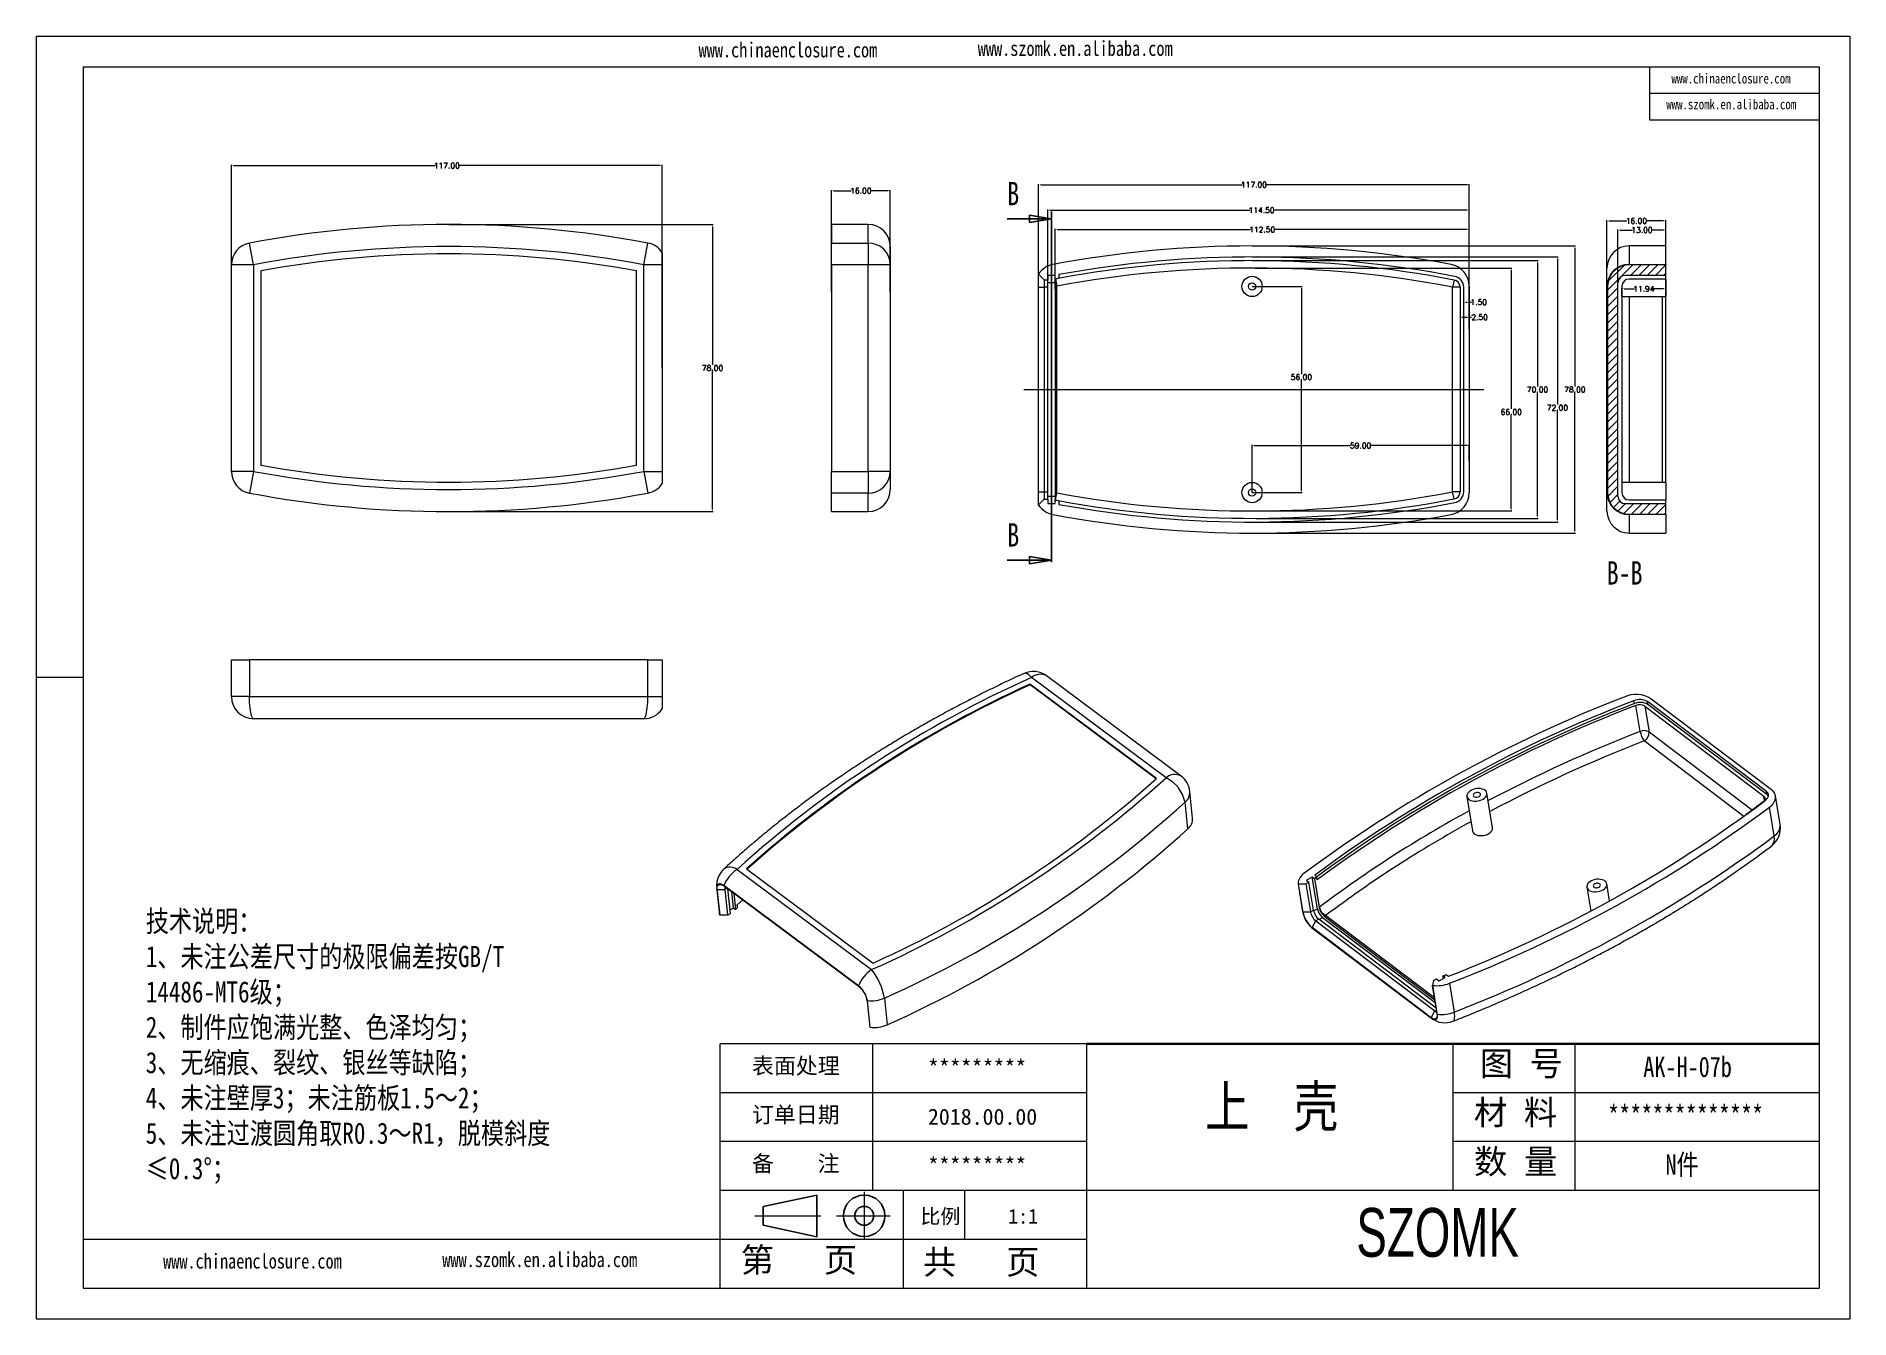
# Model space of a CAD drawing. Header units: inches. Extents: x 3379 to 5004, y 1126 to 1474.
# Drawn here: x 3379.1 to 3871.7, y 1125.7 to 1474 of the extents above; entities that cross this region are included whole.
import ezdxf

# ---------------------------------------------------------------- set-up
doc = ezdxf.new("R2010")
doc.units = ezdxf.units.IN
doc.header["$LTSCALE"] = 15
doc.linetypes.add('CENTER2', pattern=[28.575, 19.05, -3.175, 3.175, -3.175])
doc.linetypes.add('PHANTOM', pattern=[12.7, 6.35, -1.27, 1.27, -1.27, 1.27, -1.27])
doc.layers.add('文字', color=81, linetype='Continuous')
for name, color, linetype, lineweight in [('粗实线', 7, 'Continuous', 30), ('细实线', 3, 'Continuous', 9), ('细点划线', 2, 'CENTER2', 9)]:
    doc.layers.add(name, color=color, linetype=linetype, lineweight=lineweight)
doc.styles.add('SLDTEXTSTYLE0', font='TXT', dxfattribs={"width": 0.75})
doc.styles.get("Standard").update_dxf_attribs({"font": 'txt', "bigfont": 'gbcbig.shx'})
doc.styles.add('宋体', font='', dxfattribs={"width": 0.8, "height": 3.5})
doc.styles.add('长仿宋', font='', dxfattribs={"width": 0.7, "height": 4})
doc.styles.get('宋体').set_extended_font_data('SimSun')
doc.styles.get('长仿宋').set_extended_font_data('SimSun')
doc.dimstyles.new('2', dxfattribs={"dimtxt": 1.5, "dimasz": 0.6, "dimexe": 0.18, "dimexo": 0.0625, "dimgap": 0.09, "dimtad": 0, "dimtih": 1, "dimtoh": 1, "dimzin": 0, "dimdsep": 46, "dimtxsty": 'Standard', "dimcen": 0, "dimadec": 0, "dimazin": 2, "dimtfac": 1, "dimtofl": 0, "dimtmove": 0, "dimatfit": 3, "dimfxl": 1, "dimtolj": 1, "dimtzin": 0, "dimarcsym": 0})

msp = doc.modelspace()

# ---------------------------------------------------------------- texts
at = {"color": 7, "linetype": 'Continuous', "char_height": 6.35, "attachment_point": 1, "style": 'SLDTEXTSTYLE0'}
for s, insert in [('B', (3642.863, 1434.48)), ('B', (3642.863, 1341.76)), ('B-B', (3805.72, 1331.426))]:
    msp.add_mtext(s, dxfattribs=dict(at, insert=insert))
at = {"char_height": 4.36441, "width": 2480.51141, "attachment_point": 1}
for s, insert in [('{\\fSimHei|b0|i0|c134|p49;表面处理}', (3573.502, 1196.54)), ('{\\fSimHei|b0|i0|c134|p49;*********}', (3621.303, 1195.979)), ('{\\fSimHei|b0|i0|c134|p49;订单日期}', (3573.502, 1183.269)), ('{\\fSimHei|b0|i0|c134|p49;2018.00.00}', (3621.303, 1182.708)), ('{\\fSimHei|b0|i0|c134|p49;备    注}', (3573.502, 1169.998)), ('{\\fSimHei|b0|i0|c134|p49;*********}', (3621.303, 1169.437))]:
    msp.add_mtext(s, dxfattribs=dict(at, insert=insert))
at = {"layer": '文字', "color": 0, "attachment_point": 1, "style": '宋体'}
for s, insert, char_height, width in [('www.chinaenclosure.com', (3558.986, 1472.349), 4.05504, 71.24316), ('www.szomk.en.alibaba.com', (3634.832, 1472.751), 4.05504, 71.24316), ('www.chinaenclosure.com', (3823.301, 1463.903), 2.70336, 47.49544), ('www.szomk.en.alibaba.com', (3821.888, 1456.903), 2.70336, 47.49544), ('{\\H1.111x;技术说明：\\P1、未注公差尺寸的极限偏差按GB/T 14486-MT6级；\\P2、制件应饱满光整、色泽均匀；\\P3、无缩痕、裂纹、银丝等缺陷；\\P4、未注壁厚3；未注筋板1.5～2；\\P5、未注过渡圆角取R0.3～R1，脱模斜度≤0.3%%D；}', (3408.798, 1236.53), 5.184, 116.76651), ('{\\H1.111x;AK-H-07b}', (3815.658, 1196.84), 4.97664, 57.53555), ('上  壳', (3696.594, 1188.849), 11.0592, 141.38789), ('{\\H1.111x;**************}', (3806.085, 1183.569), 4.97664, 57.53555), ('{\\H1.111x;N件}', (3821.678, 1170.298), 4.97664, 57.53555), ('www.chinaenclosure.com', (3413.512, 1143.339), 4.05504, 71.24316), ('www.szomk.en.alibaba.com', (3489.359, 1143.74), 4.05504, 71.24316)]:
    msp.add_mtext(s, dxfattribs=dict(at, insert=insert, char_height=char_height, width=width))
at = {"layer": '粗实线', "insert": (3737.693, 1155.741), "char_height": 13.27104, "width": 148.82158, "attachment_point": 1, "style": '长仿宋'}
msp.add_mtext('{\\fSTXinwei|b0|i0|c134|p2;SZOMK}', dxfattribs=at)
at = {"layer": '细实线', "color": 7, "attachment_point": 1}
for s, insert, char_height, width in [('{\\fSimSun|b0|i0|c134|p54;图 号}', (3771.209, 1198.292), 6.63552, 33.1776), ('{\\fSimSun|b0|i0|c134|p54;材 料   }', (3769.635, 1185.021), 6.63552, 33.1776), ('{\\fSimSun|b0|i0|c134|p54;数 量}', (3769.668, 1171.684), 6.63552, 29.98012), ('{\\fSimSun|b0|i0|c134|p54;比例}', (3619.257, 1155.467), 3.98131, 17.47672), ('{\\fSimSun|b0|i0|c134|p54;1:1}', (3643.104, 1155.467), 3.98131, 17.47672), ('{\\fSimSun|b0|i0|c134|p54;第   页}', (3570.43, 1144.941), 6.63552, 49.7664), ('{\\fSimSun|b0|i0|c134|p54; 共   页}', (3615.425, 1144.377), 6.63552, 49.7664)]:
    msp.add_mtext(s, dxfattribs=dict(at, insert=insert, char_height=char_height, width=width))

# ---------------------------------------------------------------- blocks, each defined once
blk = doc.blocks.new('_CLOSED')
at = {"color": 0, "linetype": 'ByBlock', "lineweight": -2}
for p, q in [((-1, 0.166667), (0, 0)), ((-1, 0.166667), (-1, -0.166667)), ((0, 0), (-1, -0.166667)), ((0, 0), (-1, 0))]:
    blk.add_line(p, q, dxfattribs=at)
blk = doc.blocks.new('*D299')
at = {"color": 0, "lineweight": -2}
for p, q in [((3432.09, 1383.96), (3432.09, 1439.07)), ((3432.69, 1438.89), (3487.5, 1438.89)), ((3548.49, 1438.89), (3493.68, 1438.89)), ((3549.09, 1383.96), (3549.09, 1439.07))]:
    blk.add_line(p, q, dxfattribs=at)
at = {"color": 0}
for points in [[(3432.69, 1438.99), (3432.69, 1438.79), (3432.09, 1438.89)], [(3548.49, 1438.99), (3548.49, 1438.79), (3549.09, 1438.89)]]:
    blk.add_solid(points, dxfattribs=at)
at = {"layer": 'Defpoints', "color": 0}
for p in [(3432.09, 1438.89), (3432.09, 1383.9), (3549.09, 1383.9)]:
    blk.add_point(p, dxfattribs=at)
at = {"color": 0, "insert": (3490.59, 1438.89), "char_height": 1.5, "attachment_point": 5}
blk.add_mtext('\\A1;117.00', dxfattribs=at)
blk = doc.blocks.new('*D300')
at = {"color": 0, "lineweight": -2}
for p, q in [((3491.15, 1422.9), (3562.95, 1422.9)), ((3562.77, 1422.3), (3562.77, 1384.74)), ((3562.77, 1345.5), (3562.77, 1383.06)), ((3491.15, 1344.9), (3562.95, 1344.9))]:
    blk.add_line(p, q, dxfattribs=at)
at = {"color": 0}
for points in [[(3562.67, 1422.3), (3562.87, 1422.3), (3562.77, 1422.9)], [(3562.67, 1345.5), (3562.87, 1345.5), (3562.77, 1344.9)]]:
    blk.add_solid(points, dxfattribs=at)
at = {"layer": 'Defpoints', "color": 0}
for p in [(3491.09, 1422.9), (3491.09, 1344.9), (3562.77, 1344.9)]:
    blk.add_point(p, dxfattribs=at)
at = {"color": 0, "insert": (3562.77, 1383.9), "char_height": 1.5, "attachment_point": 5}
blk.add_mtext('\\A1;78.00', dxfattribs=at)
blk = doc.blocks.new('*D301')
at = {"color": 0, "lineweight": -2}
for p, q in [((3595.08, 1404.54), (3595.08, 1432.23)), ((3595.68, 1432.05), (3600.49, 1432.05)), ((3610.48, 1432.05), (3605.67, 1432.05)), ((3611.08, 1404.54), (3611.08, 1432.23))]:
    blk.add_line(p, q, dxfattribs=at)
at = {"color": 0}
for points in [[(3595.68, 1432.15), (3595.68, 1431.95), (3595.08, 1432.05)], [(3610.48, 1432.15), (3610.48, 1431.95), (3611.08, 1432.05)]]:
    blk.add_solid(points, dxfattribs=at)
at = {"layer": 'Defpoints', "color": 0}
for p in [(3611.08, 1432.05), (3595.08, 1404.48), (3611.08, 1404.48)]:
    blk.add_point(p, dxfattribs=at)
at = {"color": 0, "insert": (3603.08, 1432.05), "char_height": 1.5, "attachment_point": 5}
blk.add_mtext('\\A1;16.00', dxfattribs=at)
blk = doc.blocks.new('*D302')
at = {"color": 0, "lineweight": -2}
for p, q in [((3709.43, 1406.07), (3722.95, 1406.07)), ((3722.77, 1405.47), (3722.77, 1382.27)), ((3722.77, 1350.67), (3722.77, 1380.59)), ((3709.43, 1350.07), (3722.95, 1350.07))]:
    blk.add_line(p, q, dxfattribs=at)
at = {"color": 0}
for points in [[(3722.67, 1405.47), (3722.87, 1405.47), (3722.77, 1406.07)], [(3722.67, 1350.67), (3722.87, 1350.67), (3722.77, 1350.07)]]:
    blk.add_solid(points, dxfattribs=at)
at = {"layer": 'Defpoints', "color": 0}
for p in [(3709.36, 1406.07), (3709.36, 1350.07), (3722.77, 1350.07)]:
    blk.add_point(p, dxfattribs=at)
at = {"color": 0, "insert": (3722.77, 1381.43), "char_height": 1.5, "attachment_point": 5}
blk.add_mtext('\\A1;56.00', dxfattribs=at)
blk = doc.blocks.new('*D303')
at = {"color": 0, "lineweight": -2}
for p, q in [((3709.43, 1417.07), (3797.26, 1417.07)), ((3797.08, 1416.47), (3797.08, 1378.91)), ((3797.08, 1339.67), (3797.08, 1377.23)), ((3709.43, 1339.07), (3797.26, 1339.07))]:
    blk.add_line(p, q, dxfattribs=at)
at = {"color": 0}
for points in [[(3796.98, 1416.47), (3797.18, 1416.47), (3797.08, 1417.07)], [(3796.98, 1339.67), (3797.18, 1339.67), (3797.08, 1339.07)]]:
    blk.add_solid(points, dxfattribs=at)
at = {"layer": 'Defpoints', "color": 0}
for p in [(3709.36, 1417.07), (3709.36, 1339.07), (3797.08, 1339.07)]:
    blk.add_point(p, dxfattribs=at)
at = {"color": 0, "insert": (3797.08, 1378.07), "char_height": 1.5, "attachment_point": 5}
blk.add_mtext('\\A1;78.00', dxfattribs=at)
blk = doc.blocks.new('*D304')
at = {"color": 0, "lineweight": -2}
for p, q in [((3709.43, 1414.07), (3792.5, 1414.07)), ((3792.32, 1413.47), (3792.32, 1373.96)), ((3792.32, 1342.67), (3792.32, 1372.28)), ((3709.43, 1342.07), (3792.5, 1342.07))]:
    blk.add_line(p, q, dxfattribs=at)
at = {"color": 0}
for points in [[(3792.22, 1413.47), (3792.42, 1413.47), (3792.32, 1414.07)], [(3792.22, 1342.67), (3792.42, 1342.67), (3792.32, 1342.07)]]:
    blk.add_solid(points, dxfattribs=at)
at = {"layer": 'Defpoints', "color": 0}
for p in [(3709.36, 1414.07), (3792.32, 1414.07), (3709.36, 1342.07)]:
    blk.add_point(p, dxfattribs=at)
at = {"color": 0, "insert": (3792.32, 1373.12), "char_height": 1.5, "attachment_point": 5}
blk.add_mtext('\\A1;72.00', dxfattribs=at)
blk = doc.blocks.new('*D305')
at = {"color": 0, "lineweight": -2}
for p, q in [((3709.43, 1413.07), (3787.11, 1413.07)), ((3786.93, 1412.47), (3786.93, 1378.91)), ((3786.93, 1343.67), (3786.93, 1377.23)), ((3710.55, 1343.07), (3787.11, 1343.07))]:
    blk.add_line(p, q, dxfattribs=at)
at = {"color": 0}
for points in [[(3786.83, 1412.47), (3787.03, 1412.47), (3786.93, 1413.07)], [(3786.83, 1343.67), (3787.03, 1343.67), (3786.93, 1343.07)]]:
    blk.add_solid(points, dxfattribs=at)
at = {"layer": 'Defpoints', "color": 0}
for p in [(3709.36, 1413.07), (3710.49, 1343.07), (3786.93, 1343.07)]:
    blk.add_point(p, dxfattribs=at)
at = {"color": 0, "insert": (3786.93, 1378.07), "char_height": 1.5, "attachment_point": 5}
blk.add_mtext('\\A1;70.00', dxfattribs=at)
blk = doc.blocks.new('*D306')
at = {"color": 0, "lineweight": -2}
for p, q in [((3710.19, 1411.07), (3779.96, 1411.07)), ((3779.78, 1410.47), (3779.78, 1372.78)), ((3779.78, 1345.67), (3779.78, 1371.1)), ((3709.43, 1345.07), (3779.96, 1345.07))]:
    blk.add_line(p, q, dxfattribs=at)
at = {"color": 0}
for points in [[(3779.68, 1410.47), (3779.88, 1410.47), (3779.78, 1411.07)], [(3779.68, 1345.67), (3779.88, 1345.67), (3779.78, 1345.07)]]:
    blk.add_solid(points, dxfattribs=at)
at = {"layer": 'Defpoints', "color": 0}
for p in [(3710.13, 1411.07), (3709.36, 1345.07), (3779.78, 1345.07)]:
    blk.add_point(p, dxfattribs=at)
at = {"color": 0, "insert": (3779.78, 1371.94), "char_height": 1.5, "attachment_point": 5}
blk.add_mtext('\\A1;66.00', dxfattribs=at)
blk = doc.blocks.new('*D307')
at = {"color": 0, "lineweight": -2}
for p, q in [((3766.86, 1401.77), (3766.86, 1401.97)), ((3767.46, 1401.79), (3767.76, 1401.79)), ((3768.36, 1401.77), (3768.36, 1401.97)), ((3768.36, 1401.79), (3768.96, 1401.79))]:
    blk.add_line(p, q, dxfattribs=at)
at = {"color": 0}
for points in [[(3767.46, 1401.89), (3767.46, 1401.69), (3766.86, 1401.79)], [(3767.76, 1401.89), (3767.76, 1401.69), (3768.36, 1401.79)]]:
    blk.add_solid(points, dxfattribs=at)
at = {"layer": 'Defpoints', "color": 0}
for p in [(3766.86, 1401.71), (3768.36, 1401.79), (3768.36, 1401.71)]:
    blk.add_point(p, dxfattribs=at)
at = {"color": 0, "insert": (3770.93, 1401.79), "char_height": 1.5, "attachment_point": 5}
blk.add_mtext('\\A1;1.50', dxfattribs=at)
blk = doc.blocks.new('*D308')
at = {"color": 0, "lineweight": -2}
for p, q in [((3765.86, 1399.21), (3765.86, 1397.53)), ((3766.46, 1397.71), (3767.76, 1397.71)), ((3768.36, 1399.21), (3768.36, 1397.53)), ((3768.36, 1397.71), (3768.96, 1397.71))]:
    blk.add_line(p, q, dxfattribs=at)
at = {"color": 0}
for points in [[(3766.46, 1397.81), (3766.46, 1397.61), (3765.86, 1397.71)], [(3767.76, 1397.81), (3767.76, 1397.61), (3768.36, 1397.71)]]:
    blk.add_solid(points, dxfattribs=at)
at = {"layer": 'Defpoints', "color": 0}
for p in [(3765.86, 1399.27), (3768.36, 1399.27), (3768.36, 1397.71)]:
    blk.add_point(p, dxfattribs=at)
at = {"color": 0, "insert": (3771.18, 1397.71), "char_height": 1.5, "attachment_point": 5}
blk.add_mtext('\\A1;2.50', dxfattribs=at)
blk = doc.blocks.new('*D309')
at = {"color": 0, "lineweight": -2}
for p, q in [((3655.86, 1405.18), (3655.86, 1421.71)), ((3656.46, 1421.53), (3708.9, 1421.53)), ((3767.76, 1421.53), (3715.33, 1421.53)), ((3768.36, 1404.19), (3768.36, 1421.71))]:
    blk.add_line(p, q, dxfattribs=at)
at = {"color": 0}
for points in [[(3656.46, 1421.63), (3656.46, 1421.43), (3655.86, 1421.53)], [(3767.76, 1421.63), (3767.76, 1421.43), (3768.36, 1421.53)]]:
    blk.add_solid(points, dxfattribs=at)
at = {"layer": 'Defpoints', "color": 0}
for p in [(3768.36, 1421.53), (3655.86, 1405.12), (3768.36, 1404.13)]:
    blk.add_point(p, dxfattribs=at)
at = {"color": 0, "insert": (3712.11, 1421.53), "char_height": 1.5, "attachment_point": 5}
blk.add_mtext('\\A1;112.50', dxfattribs=at)
blk = doc.blocks.new('*D310')
at = {"color": 0, "lineweight": -2}
for p, q in [((3653.86, 1402.29), (3653.86, 1426.96)), ((3654.46, 1426.78), (3708.73, 1426.78)), ((3767.76, 1426.78), (3715.16, 1426.78)), ((3768.36, 1404.19), (3768.36, 1426.96))]:
    blk.add_line(p, q, dxfattribs=at)
at = {"color": 0}
for points in [[(3654.46, 1426.88), (3654.46, 1426.68), (3653.86, 1426.78)], [(3767.76, 1426.88), (3767.76, 1426.68), (3768.36, 1426.78)]]:
    blk.add_solid(points, dxfattribs=at)
at = {"layer": 'Defpoints', "color": 0}
for p in [(3768.36, 1426.78), (3653.86, 1402.23), (3768.36, 1404.13)]:
    blk.add_point(p, dxfattribs=at)
at = {"color": 0, "insert": (3711.95, 1426.78), "char_height": 1.5, "attachment_point": 5}
blk.add_mtext('\\A1;114.50', dxfattribs=at)
blk = doc.blocks.new('*D311')
at = {"color": 0, "lineweight": -2}
for p, q in [((3651.36, 1400.4), (3651.36, 1433.88)), ((3768.36, 1394.5), (3768.36, 1433.88)), ((3651.96, 1433.7), (3706.77, 1433.7)), ((3767.76, 1433.7), (3712.95, 1433.7))]:
    blk.add_line(p, q, dxfattribs=at)
at = {"color": 0}
for points in [[(3651.96, 1433.8), (3651.96, 1433.6), (3651.36, 1433.7)], [(3767.76, 1433.8), (3767.76, 1433.6), (3768.36, 1433.7)]]:
    blk.add_solid(points, dxfattribs=at)
at = {"layer": 'Defpoints', "color": 0}
for p in [(3768.36, 1433.7), (3651.36, 1400.34), (3768.36, 1394.44)]:
    blk.add_point(p, dxfattribs=at)
at = {"color": 0, "insert": (3709.86, 1433.7), "char_height": 1.5, "attachment_point": 5}
blk.add_mtext('\\A1;117.00', dxfattribs=at)
blk = doc.blocks.new('*D312')
at = {"color": 0, "lineweight": -2}
for p, q in [((3805.78, 1411.13), (3805.78, 1424.04)), ((3821.78, 1417.13), (3821.78, 1424.04)), ((3806.38, 1423.86), (3811.19, 1423.86)), ((3821.18, 1423.86), (3816.37, 1423.86))]:
    blk.add_line(p, q, dxfattribs=at)
at = {"color": 0}
for points in [[(3806.38, 1423.96), (3806.38, 1423.76), (3805.78, 1423.86)], [(3821.18, 1423.96), (3821.18, 1423.76), (3821.78, 1423.86)]]:
    blk.add_solid(points, dxfattribs=at)
at = {"layer": 'Defpoints', "color": 0}
for p in [(3821.78, 1423.86), (3821.78, 1417.07), (3805.78, 1411.07)]:
    blk.add_point(p, dxfattribs=at)
at = {"color": 0, "insert": (3813.78, 1423.86), "char_height": 1.5, "attachment_point": 5}
blk.add_mtext('\\A1;16.00', dxfattribs=at)
blk = doc.blocks.new('*D314')
at = {"color": 0, "lineweight": -2}
for p, q in [((3808.78, 1404.37), (3808.78, 1421.57)), ((3809.38, 1421.39), (3812.69, 1421.39)), ((3821.18, 1421.39), (3817.87, 1421.39)), ((3821.78, 1404.37), (3821.78, 1421.57))]:
    blk.add_line(p, q, dxfattribs=at)
at = {"color": 0}
for points in [[(3809.38, 1421.49), (3809.38, 1421.29), (3808.78, 1421.39)], [(3821.18, 1421.49), (3821.18, 1421.29), (3821.78, 1421.39)]]:
    blk.add_solid(points, dxfattribs=at)
at = {"layer": 'Defpoints', "color": 0}
for p in [(3821.78, 1421.39), (3808.78, 1404.31), (3821.78, 1404.31)]:
    blk.add_point(p, dxfattribs=at)
at = {"color": 0, "insert": (3815.28, 1421.39), "char_height": 1.5, "attachment_point": 5}
blk.add_mtext('\\A1;13.00', dxfattribs=at)
blk = doc.blocks.new('*D315')
at = {"color": 0, "lineweight": -2}
for p, q in [((3709.36, 1350.13), (3709.36, 1363.01)), ((3709.96, 1362.83), (3736.02, 1362.83)), ((3767.76, 1362.83), (3741.7, 1362.83)), ((3768.36, 1358.83), (3768.36, 1363.01))]:
    blk.add_line(p, q, dxfattribs=at)
at = {"color": 0}
for points in [[(3709.96, 1362.93), (3709.96, 1362.73), (3709.36, 1362.83)], [(3767.76, 1362.93), (3767.76, 1362.73), (3768.36, 1362.83)]]:
    blk.add_solid(points, dxfattribs=at)
at = {"layer": 'Defpoints', "color": 0}
for p in [(3768.36, 1362.83), (3768.36, 1358.76), (3709.36, 1350.07)]:
    blk.add_point(p, dxfattribs=at)
at = {"color": 0, "insert": (3738.86, 1362.83), "char_height": 1.5, "attachment_point": 5}
blk.add_mtext('\\A1;59.00', dxfattribs=at)
blk = doc.blocks.new('*D316')
at = {"color": 0, "lineweight": -2}
for p, q in [((3809.84, 1403.38), (3809.84, 1405.6)), ((3810.44, 1405.42), (3813.22, 1405.42)), ((3821.18, 1405.42), (3818.4, 1405.42)), ((3821.78, 1403.38), (3821.78, 1405.6))]:
    blk.add_line(p, q, dxfattribs=at)
at = {"color": 0}
for points in [[(3810.44, 1405.52), (3810.44, 1405.32), (3809.84, 1405.42)], [(3821.18, 1405.52), (3821.18, 1405.32), (3821.78, 1405.42)]]:
    blk.add_solid(points, dxfattribs=at)
at = {"layer": 'Defpoints', "color": 0}
for p in [(3821.78, 1405.42), (3809.84, 1403.32), (3821.78, 1403.32)]:
    blk.add_point(p, dxfattribs=at)
at = {"color": 0, "insert": (3815.81, 1405.42), "char_height": 1.5, "attachment_point": 5}
blk.add_mtext('\\A1;11.94', dxfattribs=at)

# ---------------------------------------------------------------- dimensions: what is measured, and where the dimension line sits
for base, p1, p2, picture, middle in [((3432.091, 1438.894), (3549.091, 1383.898), (3432.091, 1383.898), '*D299', (3490.591, 1438.894)), ((3768.363, 1433.698), (3651.363, 1400.338), (3768.363, 1394.442), '*D311', (3709.863, 1433.698)), ((3611.084, 1432.055), (3595.084, 1404.476), (3611.084, 1404.476), '*D301', (3603.084, 1432.055)), ((3821.781, 1405.417), (3809.844, 1403.321), (3821.781, 1403.321), '*D316', (3815.813, 1405.417)), ((3768.363, 1397.715), (3765.863, 1399.273), (3768.363, 1399.273), '*D308', (3771.178, 1397.715)), ((3768.363, 1401.788), (3766.863, 1401.71), (3768.363, 1401.71), '*D307', (3770.928, 1401.788)), ((3768.363, 1362.831), (3709.363, 1350.071), (3768.363, 1358.765), '*D315', (3738.863, 1362.831))]:
    dim = msp.add_linear_dim(base=base, p1=p1, p2=p2, dimstyle='2')
    dim.commit()
    dim.dimension.update_dxf_attribs({"geometry": picture, "text_midpoint": middle})
for base, p1, p2, picture, middle in [((3768.363, 1426.78), (3653.863, 1402.226), (3768.363, 1404.126), '*D310', (3711.949, 1426.78)), ((3821.781, 1423.858), (3805.781, 1411.071), (3821.781, 1417.071), '*D312', (3813.781, 1423.858)), ((3768.363, 1421.529), (3655.863, 1405.12), (3768.363, 1404.126), '*D309', (3712.113, 1421.529)), ((3821.781, 1421.386), (3808.781, 1404.311), (3821.781, 1404.311), '*D314', (3815.281, 1421.386))]:
    dim = msp.add_linear_dim(base=base, p1=p1, p2=p2, dimstyle='2')
    dim.commit()
    dim.dimension.update_dxf_attribs({"geometry": picture, "text_midpoint": middle, "dimtype": 160})
for base, p1, p2, picture, middle in [((3562.77, 1344.898), (3491.091, 1422.898), (3491.091, 1344.898), '*D300', (3562.77, 1383.898)), ((3797.08, 1339.071), (3709.363, 1417.071), (3709.363, 1339.071), '*D303', (3797.08, 1378.071)), ((3792.317, 1414.071), (3709.363, 1342.071), (3709.363, 1414.071), '*D304', (3792.317, 1373.125)), ((3779.783, 1345.071), (3710.127, 1411.07), (3709.363, 1345.071), '*D306', (3779.783, 1371.935)), ((3722.775, 1350.071), (3709.363, 1406.071), (3709.363, 1350.071), '*D302', (3722.775, 1381.432))]:
    dim = msp.add_linear_dim(base=base, p1=p1, p2=p2, angle=90, dimstyle='2')
    dim.commit()
    dim.dimension.update_dxf_attribs({"geometry": picture, "text_midpoint": middle, "dimtype": 160})
dim = msp.add_linear_dim(base=(3786.934, 1343.073), p1=(3709.363, 1413.071), p2=(3710.491, 1343.073), angle=90, dimstyle='2')
dim.commit()
dim.dimension.update_dxf_attribs({"geometry": '*D305', "text_midpoint": (3786.934, 1378.072)})

# ---------------------------------------------------------------- hatches: boundary and pattern name
at = {"linetype": 'Continuous', "lineweight": 0}
h = msp.add_hatch(dxfattribs=at)
h.set_pattern_fill('ANSI31', color=4, scale=0.5, style=0)
h.set_pattern_definition([(45, (21.1117, 0), (-1.122532, 1.122532), [])])
edge = h.paths.add_edge_path(flags=0)
edge.add_line((3805.971, 1406.136), (3805.971, 1350.006))
edge.add_arc((3811.781, 1350.006), 5.809, 180, 270)
edge.add_line((3811.781, 1344.196), (3821.781, 1344.196))
edge.add_line((3821.781, 1344.196), (3821.781, 1347.074))
edge.add_line((3821.781, 1347.074), (3810.781, 1347.074))
edge.add_arc((3810.781, 1349.074), 2, 180, 270, ccw=False)
edge.add_line((3808.781, 1349.074), (3808.781, 1407.068))
edge.add_arc((3810.781, 1407.068), 2, 90, 180, ccw=False)
edge.add_line((3810.781, 1409.068), (3821.781, 1409.068))
edge.add_line((3821.781, 1409.068), (3821.781, 1411.946))
edge.add_line((3821.781, 1411.946), (3811.781, 1411.946))
edge.add_arc((3811.781, 1406.136), 5.809, 90, 180)

# ---------------------------------------------------------------- linework, layer by layer
for p, q in [((3379.052, 1474.021), (3871.739, 1474.021)), ((3379.052, 1474.021), (3379.052, 1125.657)), ((3871.739, 1474.021), (3871.739, 1125.657)), ((3391.801, 1465.727), (3863.445, 1465.727)), ((3391.801, 1465.727), (3391.801, 1133.951)), ((3817.365, 1465.727), (3817.365, 1451.327)), ((3863.445, 1465.727), (3863.445, 1133.951)), ((3817.365, 1458.527), (3863.445, 1458.527)), ((3817.365, 1451.327), (3863.445, 1451.327)), ((3391.801, 1299.839), (3379.052, 1299.839)), ((3379.052, 1286.937), (3379.052, 1125.657)), ((3664.379, 1200.306), (3564.846, 1200.306)), ((3564.846, 1133.951), (3564.846, 1200.306)), ((3606.318, 1160.493), (3606.318, 1200.306)), ((3564.846, 1147.222), (3391.801, 1147.222)), ((3391.801, 1133.951), (3863.445, 1133.951)), ((3379.052, 1125.657), (3871.739, 1125.657)), ((3379.052, 1125.657), (3607.148, 1125.657))]:
    msp.add_line(p, q)
at = {"color": 1, "linetype": 'PHANTOM', "lineweight": 30}
for p, q in [((3642.863, 1424.431), (3654.863, 1424.431)), ((3654.863, 1426.431), (3654.863, 1329.711)), ((3642.863, 1331.711), (3654.863, 1331.711))]:
    msp.add_line(p, q, dxfattribs=at)
at = {"color": 7, "linetype": 'Continuous', "lineweight": 15}
for p, q in [((3605.084, 1422.898), (3595.084, 1422.898)), ((3595.084, 1422.898), (3595.084, 1417.86)), ((3438.091, 1411.963), (3436.984, 1417.86)), ((3544.091, 1411.963), (3545.199, 1417.86)), ((3549.091, 1415.28), (3549.091, 1411.963)), ((3595.084, 1417.86), (3605.084, 1417.86)), ((3595.084, 1411.963), (3595.084, 1417.86)), ((3605.084, 1417.86), (3605.084, 1411.963)), ((3611.084, 1416.898), (3611.084, 1411.963)), ((3821.781, 1417.071), (3811.781, 1417.071)), ((3821.781, 1412.033), (3821.781, 1417.071)), ((3432.091, 1355.833), (3432.091, 1411.963)), ((3438.091, 1411.963), (3432.091, 1411.963)), ((3438.091, 1411.963), (3438.091, 1355.833)), ((3440.091, 1410.299), (3440.091, 1357.497)), ((3542.091, 1357.497), (3542.091, 1410.299)), ((3549.091, 1411.963), (3544.091, 1411.963)), ((3544.091, 1355.833), (3544.091, 1411.963)), ((3549.091, 1411.963), (3549.091, 1355.833)), ((3595.084, 1411.963), (3595.084, 1355.833)), ((3605.084, 1411.963), (3595.084, 1411.963)), ((3605.084, 1355.833), (3605.084, 1411.963)), ((3611.084, 1411.963), (3605.084, 1411.963)), ((3611.084, 1411.963), (3611.084, 1355.833)), ((3651.363, 1409.368), (3651.363, 1409.453)), ((3651.363, 1409.368), (3652.863, 1407.868)), ((3651.363, 1405.868), (3651.363, 1409.368)), ((3656.863, 1409.281), (3656.863, 1408.43)), ((3805.781, 1406.136), (3805.781, 1411.071)), ((3811.781, 1412.033), (3811.781, 1411.946)), ((3811.781, 1412.033), (3821.781, 1412.033)), ((3821.781, 1411.946), (3811.781, 1411.946)), ((3821.781, 1412.033), (3821.781, 1411.946)), ((3821.781, 1409.068), (3821.781, 1411.946)), ((3651.363, 1405.868), (3652.863, 1405.868)), ((3651.363, 1350.274), (3651.363, 1405.868)), ((3652.863, 1407.868), (3653.863, 1407.868)), ((3652.863, 1407.868), (3652.863, 1405.868)), ((3653.863, 1405.868), (3652.863, 1405.868)), ((3652.863, 1405.868), (3652.863, 1350.274)), ((3655.863, 1409.068), (3653.863, 1409.068)), ((3653.863, 1409.068), (3653.863, 1407.868)), ((3653.863, 1405.868), (3653.863, 1407.868)), ((3655.863, 1407.068), (3653.863, 1407.068)), ((3653.863, 1350.274), (3653.863, 1405.868)), ((3655.863, 1408.073), (3655.863, 1409.068)), ((3655.863, 1408.073), (3655.863, 1406.136)), ((3656.363, 1406.136), (3655.863, 1406.136)), ((3655.863, 1406.136), (3655.863, 1350.006)), ((3655.994, 1408.102), (3656.363, 1406.136)), ((3656.363, 1350.006), (3656.363, 1406.136)), ((3764.243, 1407.814), (3763.863, 1405.85)), ((3765.863, 1405.85), (3763.863, 1405.85)), ((3763.863, 1350.292), (3763.863, 1405.85)), ((3765.863, 1405.85), (3765.863, 1350.292)), ((3766.863, 1350.292), (3766.863, 1405.85)), ((3768.363, 1406.136), (3768.363, 1350.006)), ((3805.971, 1406.136), (3805.781, 1406.136)), ((3805.781, 1350.006), (3805.781, 1406.136)), ((3805.971, 1406.136), (3805.971, 1350.006)), ((3808.781, 1349.074), (3808.781, 1407.068)), ((3809.844, 1406.136), (3809.844, 1350.006)), ((3821.781, 1409.068), (3810.781, 1409.068)), ((3821.781, 1408.073), (3811.781, 1408.073)), ((3821.781, 1408.073), (3821.781, 1409.068)), ((3821.781, 1408.073), (3821.781, 1403.321)), ((3809.844, 1403.321), (3821.781, 1403.321)), ((3820.781, 1403.321), (3820.781, 1352.821)), ((3821.781, 1352.821), (3821.781, 1403.321)), ((3438.091, 1355.833), (3432.091, 1355.833)), ((3438.091, 1355.833), (3436.984, 1349.936)), ((3544.091, 1355.833), (3549.091, 1355.833)), ((3544.091, 1355.833), (3545.199, 1349.936)), ((3549.091, 1355.833), (3549.091, 1352.516)), ((3595.084, 1355.833), (3605.084, 1355.833)), ((3595.084, 1349.936), (3595.084, 1355.833)), ((3605.084, 1355.833), (3605.084, 1349.936)), ((3611.084, 1355.833), (3605.084, 1355.833)), ((3611.084, 1355.833), (3611.084, 1350.898)), ((3651.363, 1350.274), (3652.863, 1350.274)), ((3651.363, 1346.774), (3651.363, 1350.274)), ((3652.863, 1350.274), (3652.863, 1348.274)), ((3652.863, 1350.274), (3653.863, 1350.274)), ((3653.863, 1348.274), (3653.863, 1350.274)), ((3655.863, 1350.006), (3656.363, 1350.006)), ((3655.863, 1350.006), (3655.863, 1348.069)), ((3655.994, 1348.04), (3656.363, 1350.006)), ((3764.243, 1348.328), (3763.863, 1350.292)), ((3765.863, 1350.292), (3763.863, 1350.292)), ((3805.781, 1350.006), (3805.971, 1350.006)), ((3805.781, 1345.071), (3805.781, 1350.006)), ((3821.781, 1352.821), (3809.844, 1352.821)), ((3821.781, 1352.821), (3821.781, 1348.069)), ((3605.084, 1349.936), (3595.084, 1349.936)), ((3595.084, 1344.898), (3595.084, 1349.936)), ((3652.863, 1348.274), (3651.363, 1346.774)), ((3651.363, 1346.689), (3651.363, 1346.774)), ((3652.863, 1348.274), (3653.863, 1348.274)), ((3653.863, 1349.074), (3655.863, 1349.074)), ((3653.863, 1348.274), (3653.863, 1347.074)), ((3653.863, 1347.074), (3655.863, 1347.074)), ((3655.863, 1347.074), (3655.863, 1348.069)), ((3656.863, 1347.712), (3656.863, 1346.861)), ((3810.781, 1347.074), (3821.781, 1347.074)), ((3811.781, 1348.069), (3821.781, 1348.069)), ((3821.781, 1347.074), (3821.781, 1348.069)), ((3821.781, 1344.196), (3821.781, 1347.074)), ((3595.084, 1344.898), (3605.084, 1344.898)), ((3811.781, 1344.196), (3821.781, 1344.196)), ((3811.781, 1344.196), (3811.781, 1344.109)), ((3821.781, 1344.109), (3811.781, 1344.109)), ((3821.781, 1344.196), (3821.781, 1344.109)), ((3821.781, 1344.109), (3821.781, 1339.071)), ((3811.781, 1339.071), (3821.781, 1339.071)), ((3432.091, 1294.642), (3432.091, 1304.642)), ((3432.091, 1304.642), (3436.984, 1304.642)), ((3436.984, 1304.642), (3436.984, 1294.642)), ((3545.199, 1304.642), (3436.984, 1304.642)), ((3545.199, 1294.642), (3545.199, 1304.642)), ((3545.199, 1304.642), (3549.091, 1304.642)), ((3549.091, 1304.642), (3549.091, 1294.642)), ((3683.425, 1272.428), (3649.028, 1298.041)), ((3649.051, 1297.824), (3649.028, 1298.041)), ((3683.304, 1272.318), (3649.051, 1297.824)), ((3686.019, 1272.604), (3649.454, 1299.832)), ((3690.06, 1273.078), (3653.495, 1300.306)), ((3436.984, 1294.642), (3432.091, 1294.642)), ((3436.984, 1294.642), (3545.199, 1294.642)), ((3545.199, 1294.642), (3549.091, 1294.642)), ((3549.091, 1294.642), (3549.091, 1291.326)), ((3813.23, 1292.739), (3813.103, 1293.521)), ((3814.792, 1285.19), (3813.649, 1292.223)), ((3816.093, 1292.076), (3848.418, 1267.629)), ((3816.093, 1292.076), (3817.236, 1285.042)), ((3849.094, 1268.853), (3816.769, 1293.3)), ((3816.896, 1292.518), (3816.769, 1293.3)), ((3849.221, 1268.071), (3816.896, 1292.518)), ((3817.808, 1294.089), (3850.465, 1269.391)), ((3544.091, 1288.642), (3438.091, 1288.642)), ((3693.207, 1261.664), (3692.444, 1268.895)), ((3767.734, 1267.527), (3769.258, 1258.149)), ((3774.687, 1259.031), (3773.163, 1268.409)), ((3849.221, 1268.071), (3849.094, 1268.853)), ((3852.838, 1259.884), (3851.568, 1267.7)), ((3691.918, 1258.718), (3691.155, 1265.949)), ((3851.236, 1256.817), (3849.966, 1264.632)), ((3569.439, 1247.708), (3606.004, 1220.48)), ((3572.033, 1247.884), (3606.43, 1222.271)), ((3563.93, 1242.74), (3564.693, 1235.508)), ((3563.962, 1242.52), (3564.725, 1235.288)), ((3564.037, 1242.285), (3566.147, 1242.295)), ((3564.78, 1235.247), (3564.037, 1242.285)), ((3602.435, 1216.081), (3565.869, 1243.309)), ((3566.05, 1243.118), (3602.266, 1216.15)), ((3566.147, 1242.295), (3566.89, 1235.257)), ((3567.645, 1235.749), (3566.936, 1242.458)), ((3567.906, 1241.736), (3568.373, 1237.315)), ((3721.936, 1243.769), (3721.887, 1243.807)), ((3721.887, 1243.807), (3723.157, 1235.991)), ((3721.936, 1243.769), (3724.014, 1243.773)), ((3723.172, 1236.163), (3721.936, 1243.769)), ((3724.014, 1243.773), (3724.817, 1244.215)), ((3724.014, 1243.773), (3725.25, 1236.167)), ((3725.726, 1245.627), (3724.119, 1244.743)), ((3724.119, 1244.743), (3724.817, 1244.215)), ((3726.053, 1236.609), (3724.817, 1244.215)), ((3726.305, 1245.189), (3725.726, 1245.627)), ((3727.123, 1237.03), (3725.726, 1245.627)), ((3726.305, 1245.189), (3727.575, 1237.374)), ((3727.663, 1237.445), (3726.393, 1245.26)), ((3726.406, 1246.163), (3726.9, 1245.789)), ((3727.01, 1244.849), (3726.883, 1245.63)), ((3727.064, 1244.951), (3726.937, 1245.733)), ((3800.316, 1242.886), (3801.368, 1236.41)), ((3806.494, 1239.155), (3805.745, 1243.768)), ((3567.537, 1236.77), (3568.373, 1237.315)), ((3568.373, 1237.315), (3569.021, 1236.832)), ((3568.554, 1241.253), (3569.021, 1236.832)), ((3570.998, 1239.433), (3569.471, 1238.044)), ((3569.548, 1237.321), (3569.471, 1238.044)), ((3569.591, 1237.42), (3569.52, 1238.089)), ((3564.725, 1235.288), (3564.693, 1235.508)), ((3564.725, 1235.288), (3564.78, 1235.247)), ((3566.89, 1235.257), (3564.78, 1235.247)), ((3566.89, 1235.257), (3567.645, 1235.749)), ((3723.172, 1236.163), (3725.25, 1236.167)), ((3725.25, 1236.167), (3726.053, 1236.609)), ((3725.508, 1231.94), (3758.166, 1207.241)), ((3725.653, 1231.888), (3726.668, 1233.724)), ((3757.999, 1207.425), (3725.653, 1231.888)), ((3727.471, 1234.166), (3726.668, 1233.724)), ((3726.668, 1233.724), (3759.013, 1209.261)), ((3759.359, 1210.05), (3727.471, 1234.166)), ((3759.131, 1211.453), (3728.54, 1234.587)), ((3728.948, 1235.008), (3758.995, 1212.284)), ((3758.687, 1217.55), (3758.355, 1216.227)), ((3758.687, 1217.55), (3759.49, 1217.992)), ((3759.49, 1217.992), (3760.189, 1217.464)), ((3760.189, 1217.464), (3761.795, 1218.349)), ((3761.795, 1218.349), (3761.216, 1218.787)), ((3761.329, 1218.092), (3761.216, 1218.787)), ((3762.227, 1219.072), (3762.722, 1218.698)), ((3605.612, 1204.843), (3604.848, 1212.074)), ((3609.467, 1212.736), (3610.231, 1205.505)), ((3758.404, 1216.19), (3758.355, 1216.227)), ((3758.355, 1216.227), (3759.591, 1208.621)), ((3759.674, 1208.374), (3758.404, 1216.19)), ((3763.032, 1216.776), (3764.302, 1208.96)), ((3604.814, 1211.921), (3605.556, 1204.884)), ((3757.999, 1207.425), (3759.013, 1209.261)), ((3605.556, 1204.884), (3605.612, 1204.843))]:
    msp.add_line(p, q, dxfattribs=at)
at = {"color": 8, "linetype": 'Continuous', "lineweight": 15}
for p, q in [((3605.084, 1417.86), (3605.084, 1422.898)), ((3811.781, 1417.071), (3811.781, 1412.033)), ((3811.781, 1403.321), (3811.781, 1352.821)), ((3605.084, 1344.898), (3605.084, 1349.936)), ((3811.781, 1344.109), (3811.781, 1339.071)), ((3842.973, 1262.107), (3815.883, 1282.595)), ((3817.236, 1285.042), (3845.299, 1263.819)), ((3848.615, 1266.415), (3848.418, 1267.629)), ((3563.962, 1242.52), (3563.93, 1242.74)), ((3566.685, 1242.645), (3566.147, 1242.295)), ((3569.101, 1236.91), (3568.65, 1241.182)), ((3726.082, 1236.458), (3727.123, 1237.03)), ((3728.54, 1234.587), (3727.599, 1234.069)), ((3758.906, 1212.833), (3729.357, 1235.18)), ((3759.013, 1209.261), (3759.448, 1209.5))]:
    msp.add_line(p, q, dxfattribs=at)
at = {"color": 1}
msp.add_line((3647.363, 1378.071), (3772.363, 1378.071), dxfattribs=at)
at = {"color": 8, "linetype": 'Continuous', "lineweight": 15, "flags": 128}
for points in [[(3649.454, 1299.832), (3649.065, 1300.239), (3648.692, 1300.565), (3648.339, 1300.805), (3648.013, 1300.953), (3647.719, 1301.008), (3647.463, 1300.969), (3647.419, 1300.951)], [(3763.961, 1206.462), (3764.097, 1206.548), (3764.241, 1206.743), (3764.343, 1207.029), (3764.4, 1207.4), (3764.413, 1207.852), (3764.38, 1208.374), (3764.302, 1208.96)]]:
    msp.add_lwpolyline(points, dxfattribs=at)
at = {"color": 7, "linetype": 'Continuous', "lineweight": 15, "flags": 128}
for points in [[(3438.091, 1288.642), (3437.947, 1288.693), (3437.805, 1288.847), (3437.667, 1289.099), (3437.537, 1289.446), (3437.417, 1289.882), (3437.308, 1290.399), (3437.212, 1290.99), (3437.132, 1291.642), (3437.068, 1292.346), (3437.021, 1293.089), (3436.993, 1293.859), (3436.984, 1294.642)], [(3544.091, 1288.642), (3544.236, 1288.693), (3544.378, 1288.847), (3544.515, 1289.099), (3544.645, 1289.446), (3544.766, 1289.882), (3544.875, 1290.399), (3544.97, 1290.99), (3545.051, 1291.642), (3545.115, 1292.346), (3545.161, 1293.089), (3545.19, 1293.859), (3545.199, 1294.642)], [(3772.658, 1269.184), (3772.315, 1269.391), (3771.905, 1269.547), (3771.442, 1269.646), (3770.943, 1269.683), (3770.427, 1269.659), (3769.911, 1269.574), (3769.414, 1269.431), (3768.955, 1269.235), (3768.55, 1268.993), (3768.214, 1268.714), (3767.958, 1268.408), (3767.793, 1268.086), (3767.723, 1267.76), (3767.752, 1267.442), (3767.878, 1267.142), (3768.097, 1266.873), (3768.401, 1266.643), (3768.78, 1266.46), (3769.218, 1266.333), (3769.701, 1266.264), (3770.211, 1266.257), (3770.73, 1266.312), (3771.238, 1266.427), (3771.718, 1266.597), (3772.152, 1266.817), (3772.524, 1267.079), (3772.822, 1267.373), (3773.033, 1267.688), (3773.151, 1268.013), (3773.172, 1268.337), (3773.094, 1268.648), (3772.921, 1268.933), (3772.658, 1269.184)], [(3771.252, 1268.41), (3771.033, 1268.525), (3770.756, 1268.585), (3770.45, 1268.584), (3770.143, 1268.523), (3769.867, 1268.408), (3769.647, 1268.25), (3769.506, 1268.064), (3769.457, 1267.869), (3769.505, 1267.684), (3769.645, 1267.526), (3769.864, 1267.412), (3770.141, 1267.352), (3770.447, 1267.352), (3770.754, 1267.413), (3771.03, 1267.528), (3771.25, 1267.686), (3771.391, 1267.872), (3771.44, 1268.067), (3771.392, 1268.253), (3771.252, 1268.41)], [(3848.418, 1267.629), (3848.594, 1267.465), (3848.717, 1267.28), (3848.783, 1267.078), (3848.791, 1266.867), (3848.74, 1266.652), (3848.632, 1266.44), (3848.47, 1266.237), (3848.259, 1266.049)], [(3848.855, 1266.482), (3849.172, 1266.764), (3849.415, 1267.069), (3849.578, 1267.387), (3849.654, 1267.709), (3849.642, 1268.026), (3849.542, 1268.329), (3849.358, 1268.607), (3849.094, 1268.853)], [(3849.639, 1267.605), (3849.485, 1267.825), (3849.221, 1268.071)], [(3849.966, 1264.632), (3850.49, 1265.08), (3850.921, 1265.559), (3851.251, 1266.061), (3851.473, 1266.576), (3851.584, 1267.094), (3851.581, 1267.605), (3851.464, 1268.099), (3851.236, 1268.567), (3850.901, 1269.001), (3850.465, 1269.391)], [(3848.259, 1266.049), (3844.553, 1263.266), (3843.636, 1262.591)], [(3769.258, 1258.149), (3769.276, 1258.063), (3769.402, 1257.764), (3769.621, 1257.494), (3769.925, 1257.264), (3770.304, 1257.082), (3770.742, 1256.954), (3771.225, 1256.886), (3771.735, 1256.879), (3772.254, 1256.934), (3772.762, 1257.048), (3773.242, 1257.219), (3773.676, 1257.439), (3774.048, 1257.7), (3774.346, 1257.994), (3774.557, 1258.309), (3774.676, 1258.635), (3774.696, 1258.959), (3774.687, 1259.031)], [(3565.869, 1243.309), (3565.498, 1243.552), (3565.146, 1243.715), (3564.823, 1243.792), (3564.54, 1243.782), (3564.305, 1243.685), (3564.125, 1243.503), (3564.006, 1243.243), (3563.951, 1242.912), (3563.962, 1242.52)], [(3564.037, 1242.285), (3564.026, 1242.698), (3564.084, 1243.048), (3564.209, 1243.323), (3564.399, 1243.514), (3564.647, 1243.617), (3564.946, 1243.628), (3565.287, 1243.546), (3565.658, 1243.374), (3566.05, 1243.118)], [(3726.883, 1245.63), (3726.905, 1245.649), (3726.921, 1245.669), (3726.932, 1245.691), (3726.938, 1245.712), (3726.937, 1245.733), (3726.93, 1245.754), (3726.918, 1245.772), (3726.9, 1245.789)], [(3805.239, 1244.544), (3804.897, 1244.751), (3804.486, 1244.906), (3804.024, 1245.005), (3803.525, 1245.043), (3803.008, 1245.018), (3802.493, 1244.933), (3801.996, 1244.79), (3801.537, 1244.594), (3801.132, 1244.352), (3800.796, 1244.073), (3800.54, 1243.767), (3800.374, 1243.445), (3800.305, 1243.119), (3800.333, 1242.801), (3800.46, 1242.501), (3800.679, 1242.232), (3800.983, 1242.002), (3801.361, 1241.82), (3801.8, 1241.692), (3802.283, 1241.623), (3802.793, 1241.616), (3803.311, 1241.671), (3803.82, 1241.786), (3804.3, 1241.957), (3804.733, 1242.177), (3805.106, 1242.438), (3805.403, 1242.732), (3805.615, 1243.047), (3805.733, 1243.373), (3805.754, 1243.696), (3805.676, 1244.007), (3805.502, 1244.293), (3805.239, 1244.544)], [(3803.834, 1243.77), (3803.614, 1243.884), (3803.338, 1243.944), (3803.032, 1243.943), (3802.725, 1243.883), (3802.448, 1243.767), (3802.229, 1243.609), (3802.087, 1243.423), (3802.038, 1243.228), (3802.086, 1243.043), (3802.227, 1242.885), (3802.446, 1242.771), (3802.722, 1242.711), (3803.029, 1242.711), (3803.335, 1242.772), (3803.612, 1242.887), (3803.832, 1243.046), (3803.973, 1243.231), (3804.022, 1243.427), (3803.974, 1243.612), (3803.834, 1243.77)], [(3759.591, 1208.621), (3759.637, 1208.169), (3759.62, 1207.778), (3759.54, 1207.459), (3759.4, 1207.223), (3759.204, 1207.075), (3758.958, 1207.022), (3758.669, 1207.064), (3758.346, 1207.2), (3757.999, 1207.425)], [(3758.166, 1207.241), (3758.494, 1207.027), (3758.8, 1206.899), (3759.074, 1206.859), (3759.307, 1206.91), (3759.493, 1207.049), (3759.626, 1207.274), (3759.702, 1207.576), (3759.718, 1207.946), (3759.674, 1208.374)]]:
    msp.add_lwpolyline(points, dxfattribs=at)
at = {"color": 7, "linetype": 'Continuous', "lineweight": 15}
for centre, radius in [((3709.363, 1406.071), 2.75), ((3709.363, 1406.071), 1), ((3709.363, 1350.071), 2.75), ((3709.363, 1350.071), 1)]:
    msp.add_circle(centre, radius, dxfattribs=at)
for centre, radius, start, end in [((3491.091, 1129.815), 293.083, 79.36129, 100.63871), ((3605.084, 1416.898), 6, 0, 90), ((3438.091, 1411.963), 6, 100.63871, 180), ((3491.091, 1129.815), 287.083, 79.36129, 100.63871), ((3491.091, 1129.815), 285.083, 79.69459, 100.30541), ((3544.091, 1411.963), 6, 33.55731, 79.36129), ((3605.135, 1411.911), 5.949, 0.501, 90.49238), ((3709.363, 1123.988), 293.083, 79.36129, 100.63871), ((3709.363, 1123.988), 290.083, 79.05653, 100.42699), ((3811.781, 1411.071), 6, 90, 180), ((3656.363, 1406.136), 6, 100.63871, 146.44269), ((3709.363, 1123.988), 287.083, 79.05653, 100.63871), ((3709.363, 1123.988), 289.083, 79.05653, 100.49643), ((3762.363, 1406.136), 6, 0, 79.36129), ((3811.73, 1406.084), 5.949, 89.50762, 179.499), ((3811.781, 1406.136), 5.809, 90, 180), ((3656.363, 1406.136), 2, 100.63871, 104.47751), ((3709.363, 1123.988), 289.083, 100.49643, 100.63871), ((3656.663, 1408.43), 0.2, 280.49643, 0), ((3763.863, 1405.85), 2, 0, 79.05653), ((3763.863, 1405.85), 3, 0, 79.05653), ((3810.781, 1407.068), 2, 90, 180), ((3811.781, 1406.136), 1.936, 90, 180), ((3438.091, 1355.833), 6, 180, 259.36129), ((3491.091, 1637.982), 287.083, 259.36129, 280.63871), ((3491.091, 1637.982), 285.083, 259.69459, 280.30541), ((3605.135, 1355.885), 5.949, 269.50762, 359.499), ((3544.091, 1355.833), 6, 280.63871, 326.44269), ((3605.084, 1350.898), 6, 270, 0), ((3709.363, 1632.154), 287.083, 259.36129, 280.94347), ((3762.363, 1350.006), 6, 280.63871, 0), ((3763.863, 1350.292), 2, 280.94347, 0), ((3763.863, 1350.292), 3, 280.94347, 0), ((3811.73, 1350.058), 5.949, 180.501, 270.49238), ((3811.781, 1350.006), 5.809, 180, 270), ((3811.781, 1350.006), 1.936, 180, 270), ((3491.091, 1637.982), 293.083, 259.36129, 280.63871), ((3656.363, 1350.006), 6, 213.55731, 259.36129), ((3656.363, 1350.006), 2, 255.52249, 259.36129), ((3709.363, 1632.154), 289.083, 259.36129, 259.50357), ((3709.363, 1632.154), 289.083, 259.50357, 280.94347), ((3656.663, 1347.712), 0.2, 0, 79.50357), ((3709.363, 1632.154), 290.083, 259.57301, 280.94347), ((3811.781, 1345.071), 6, 180, 270), ((3810.781, 1349.074), 2, 180, 270), ((3709.363, 1632.154), 293.083, 259.36129, 280.63871), ((3649.912, 1295.493), 6, 53.32708, 114.54539), ((3773.698, 1021.629), 304.686, 114.06526, 132.0973), ((3773.306, 1023.087), 301.736, 114.32271, 131.83985), ((3773.361, 1022.812), 301.803, 114.32377, 131.80603), ((3438.091, 1294.642), 6, 180, 270), ((3544.091, 1294.642), 6, 270, 326.44269), ((3942.832, 951.147), 368.01, 111.08388, 126.58124), ((3943.514, 951.743), 365.813, 110.88515, 126.40539), ((3943.752, 950.722), 366.076, 110.88804, 126.31668), ((3943.51, 951.827), 364.327, 110.8819, 126.45894), ((3813.71, 1287.185), 8.028, 59.3104, 113.98535), ((3814.72, 1289.833), 4.027, 59.41766, 113.67699), ((3814.847, 1289.051), 4.027, 59.41766, 113.67699), ((3814.727, 1289.765), 2.685, 59.41766, 113.67699), ((3815.87, 1282.731), 2.685, 59.41766, 113.67699), ((3821.024, 1286.284), 6.327, 189.95756, 215.66556), ((3814.661, 1284.867), 2.58, 298.26174, 3.88262), ((3481.76, 1498.683), 304.686, 294.06526, 312.0973), ((3482.152, 1497.225), 301.736, 294.32271, 311.83985), ((3681.753, 1264.003), 9.6, 11.69681, 63.62075), ((3686.477, 1268.265), 6, 6.02526, 53.32708), ((3631.498, 1556.754), 362.632, 291.21478, 306.82602), ((3482.627, 1496.754), 311.054, 294.06526, 312.0973), ((3689.684, 1261.451), 3.529, 309.25986, 3.46162), ((3630.646, 1560.149), 368.01, 291.08388, 306.58124), ((3483.39, 1489.523), 311.054, 294.06526, 312.0973), ((3631.916, 1552.333), 368.01, 291.08388, 306.58124), ((3846.915, 1258.922), 6, 307.09911, 9.23006), ((3569.897, 1243.369), 6, 132.66129, 186.02526), ((3574.913, 1239.618), 9.768, 124.08612, 157.80069), ((3725.367, 1243.717), 3.481, 122.1849, 178.52961), ((3566.888, 1242.472), 0.762, 141.98815, 193.4521), ((3727.575, 1243.696), 1.961, 127.07518, 130.37531), ((3905.256, 1008.753), 296.526, 126.9804, 127.09908), ((3726.951, 1244.945), 0.114, 301.73206, 2.94483), ((3570.249, 1235.663), 1.695, 132.63778, 136.41913), ((3741.701, 1049.611), 254.699, 132.52469, 132.66126), ((3569.473, 1237.413), 0.118, 309.18108, 3.36008), ((3731.324, 1237.836), 4.278, 190.8483, 229.40123), ((3728.845, 1235.88), 1.961, 127.07518, 130.37531), ((3731.643, 1238.154), 4.142, 190.8483, 229.40123), ((3730.969, 1238.151), 3.38, 192.06903, 241.53223), ((3730.076, 1237.298), 7.041, 190.69657, 229.55297), ((3730.494, 1237.555), 7.453, 190.7583, 229.49124), ((3729.452, 1236.972), 4.278, 190.8483, 229.40123), ((3730.255, 1237.414), 4.278, 190.8483, 229.40123), ((3728.386, 1236.926), 1.998, 286.32957, 299.09105), ((3611.478, 1212.39), 9.768, 124.08612, 157.80069), ((3593.734, 1210.346), 15.913, 8.63692, 39.55342), ((3760.241, 1221.617), 2.994, 289.00749, 291.49642), ((3606.005, 1613.073), 423.738, 291.50465, 291.5982), ((3762.091, 1218.84), 0.269, 59.44634, 113.94322), ((3598.075, 1210.744), 6.84, 9.91051, 52.21479), ((3598.438, 1210.943), 6.509, 10.0026, 52.1227), ((3605.996, 1220.505), 8.509, 262.24609, 294.07476), ((3759.56, 1225.631), 9.512, 263.02084, 291.41109), ((3761.761, 1212.045), 6, 233.50119, 291.50466), ((3759.643, 1209.977), 0.954, 228.68854, 262.84085), ((3760.83, 1217.815), 9.512, 263.02084, 291.41109), ((3606.76, 1213.274), 8.509, 262.24609, 294.07476)]:
    msp.add_arc(centre, radius, start, end, dxfattribs=at)
at = {"color": 8, "linetype": 'Continuous', "lineweight": 15}
for centre, radius, start, end in [((3651.819, 1297.13), 3.591, 62.16821, 131.20152), ((3960.039, 911.476), 400.947, 111.23908, 117.72739), ((3959.407, 913.069), 396.419, 111.22616, 117.89025), ((3688.384, 1269.902), 3.591, 62.16821, 131.20152), ((3688.921, 1268.682), 3.529, 309.25986, 3.46162), ((3927.944, 970.834), 333.457, 118.59084, 126.91428), ((3926.722, 972.76), 328.355, 118.73778, 126.94661), ((3848.623, 1256.069), 2.718, 314.68136, 15.97725), ((3849.454, 1259.699), 3.389, 301.72695, 3.13036), ((3567.581, 1245.123), 3.183, 54.29966, 123.36428)]:
    msp.add_arc(centre, radius, start, end, dxfattribs=at)
at = {"color": 7, "linetype": 'Continuous', "lineweight": 15}
for points, knots in [([(3647.419, 1300.951), (3646.651, 1300.598), (3644.429, 1299.578), (3640.785, 1297.851), (3636.505, 1295.755), (3632.273, 1293.609), (3628.087, 1291.416), (3623.951, 1289.175), (3619.866, 1286.887), (3615.832, 1284.552), (3611.85, 1282.173), (3607.923, 1279.748), (3604.051, 1277.279), (3600.235, 1274.767), (3596.476, 1272.211), (3592.777, 1269.614), (3589.136, 1266.976), (3585.557, 1264.297), (3582.04, 1261.579), (3578.586, 1258.821), (3575.195, 1256.026), (3571.871, 1253.192), (3568.746, 1250.446), (3566.758, 1248.629), (3565.831, 1247.782)], [0, 0, 0, 0, 0.0246754, 0.0713925, 0.1181117, 0.1648325, 0.2115547, 0.2582782, 0.3050031, 0.3517291, 0.3984563, 0.4451843, 0.4919131, 0.5386425, 0.5853723, 0.6321021, 0.6788318, 0.725561, 0.7722894, 0.8190166, 0.8657423, 0.9124661, 0.9591875, 1, 1, 1, 1]), ([(3763.961, 1206.462), (3764.758, 1206.778), (3767.067, 1207.693), (3770.859, 1209.241), (3775.323, 1211.121), (3779.747, 1213.045), (3784.13, 1215.014), (3788.471, 1217.025), (3792.767, 1219.079), (3797.019, 1221.175), (3801.224, 1223.312), (3805.382, 1225.49), (3809.491, 1227.708), (3813.549, 1229.966), (3817.557, 1232.262), (3821.512, 1234.597), (3825.413, 1236.97), (3829.26, 1239.379), (3833.051, 1241.824), (3836.784, 1244.305), (3840.46, 1246.821), (3844.075, 1249.372), (3847.435, 1251.809), (3849.566, 1253.409), (3850.535, 1254.136)], [0, 0, 0, 0, 0.0246778, 0.0714626, 0.1182503, 0.165041, 0.2118348, 0.2586316, 0.3054317, 0.352235, 0.3990418, 0.4458519, 0.4926654, 0.5394825, 0.586303, 0.6331269, 0.6799544, 0.7267852, 0.7736193, 0.8204567, 0.8672972, 0.9141407, 0.9609869, 1, 1, 1, 1])]:
    msp.add_open_spline(points, degree=3, knots=knots, dxfattribs=at)
at = {"layer": '粗实线', "color": 7, "lineweight": 40}
msp.add_line((3863.445, 1200.306), (3664.379, 1200.306), dxfattribs=at)
at = {"layer": '粗实线', "color": 7}
for p, q in [((3591.075, 1159.251), (3576.574, 1156.178)), ((3591.075, 1159.251), (3591.075, 1147.887)), ((3576.574, 1156.178), (3576.574, 1151.05)), ((3576.574, 1151.05), (3591.075, 1147.887))]:
    msp.add_line(p, q, dxfattribs=at)
for radius in [5.638, 2.564]:
    msp.add_circle((3603.98, 1153.614), radius, dxfattribs=at)
at = {"layer": '细实线', "color": 7}
for p, q in [((3664.379, 1200.306), (3664.379, 1133.951)), ((3763.912, 1200.306), (3763.912, 1160.493)), ((3797.09, 1200.306), (3797.09, 1160.772)), ((3664.379, 1187.035), (3564.846, 1187.035)), ((3863.445, 1187.035), (3763.912, 1187.035)), ((3664.379, 1173.764), (3564.846, 1173.764)), ((3863.445, 1173.764), (3763.912, 1173.764)), ((3863.445, 1160.493), (3564.846, 1160.493)), ((3614.613, 1160.493), (3614.613, 1133.951)), ((3631.202, 1160.493), (3631.202, 1147.222)), ((3664.379, 1147.222), (3564.846, 1147.222))]:
    msp.add_line(p, q, dxfattribs=at)
at = {"layer": '细点划线', "color": 7}
for p, q in [((3603.98, 1160.104), (3603.98, 1147.222)), ((3574.262, 1153.614), (3592.186, 1153.614)), ((3596.441, 1153.614), (3611.012, 1153.614))]:
    msp.add_line(p, q, dxfattribs=at)

# ---------------------------------------------------------------- block references
at = {"color": 1, "linetype": 'PHANTOM', "lineweight": 30, "xscale": 6, "yscale": 6}
for p in [(3654.863, 1424.431), (3654.863, 1331.711)]:
    msp.add_blockref('_CLOSED', p, dxfattribs=at)

msp.set_redraw_order([(e.dxf.handle, doc.entitydb.next_handle()) for e in msp.query("TEXT MTEXT ATTDEF DIMENSION ARC_DIMENSION")])  # texts and dimensions are drawn at this point

doc.saveas('drawing.dxf')
